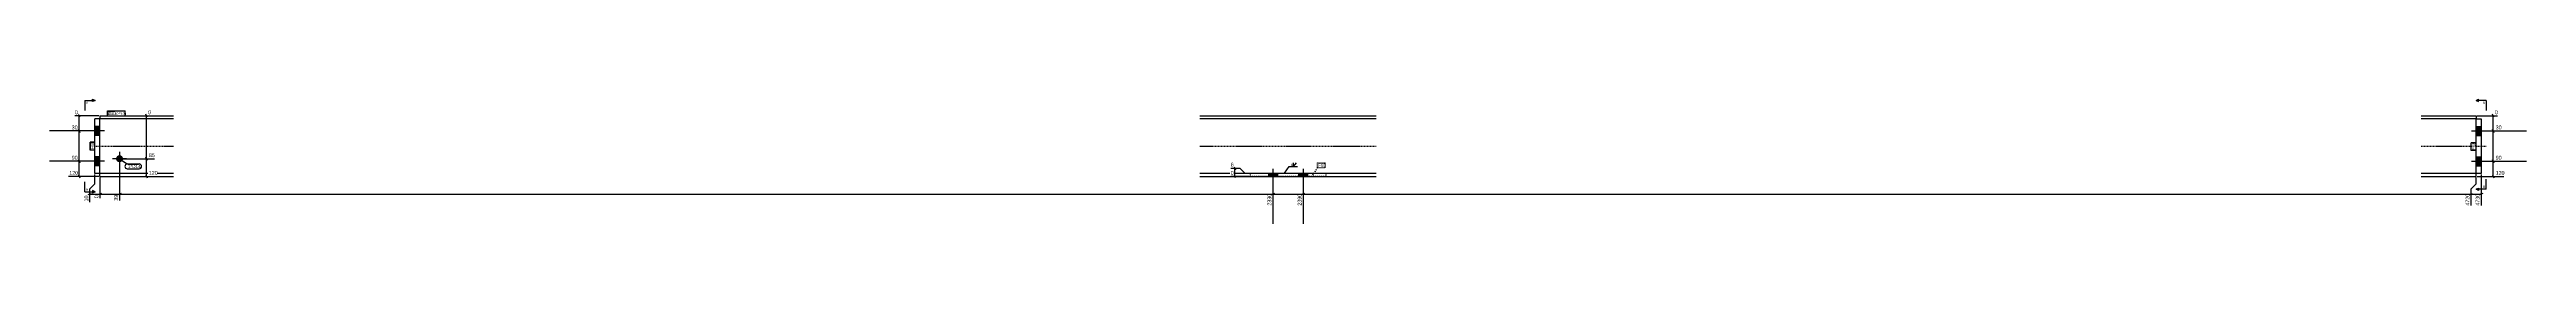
# Model space of a CAD drawing. Header units: millimetres. Extents: x -33 to 36484, y -31 to 896.
# Drawn here: x -33 to 4887, y -31 to 216 of the extents above; entities that cross this region are included whole.
import ezdxf

# ---------------------------------------------------------------- set-up
doc = ezdxf.new("R2010")
doc.units = ezdxf.units.MM
doc.linetypes.add('DXK_LINE_DOT2', pattern=[3.9198, 1.9599, -1.9599])
doc.linetypes.add('DXK_LINE_DOT3', pattern=[5.9187, 2.979, -0.9799, 0.9799, -0.9799])
for name, color, linetype in [('MÅLSÆTNING', 7, 'Continuous'), ('STÅL', 7, 'Continuous'), ('TEKST', 7, 'Continuous')]:
    doc.layers.add(name, color=color, linetype=linetype)
doc.styles.add('Arial', font='ARIAL.TTF', dxfattribs={"height": 0.2})
doc.styles.add('Arial Narrow', font='ARIALN.TTF', dxfattribs={"height": 0.2})

msp = doc.modelspace()

# ---------------------------------------------------------------- hatches: boundary and pattern name
at = {"layer": 'STÅL', "linetype": 'Continuous'}
for points in [[(57, 161.6), (57, 143.6), (67, 143.6), (67, 161.6)], [(4797, 143.6), (4797, 161.6), (4787, 161.6), (4787, 143.6)], [(57, 101.6), (57, 83.6), (67, 83.6), (67, 101.6)], [(113, 97.6, -1), (99, 97.6, -1)], [(4797, 83.6), (4797, 101.6), (4787, 101.6), (4787, 83.6)], [(2406, 68.6), (2388, 68.6), (2388, 62.6), (2406, 62.6)], [(2466, 68.6), (2448, 68.6), (2448, 62.6), (2466, 62.6)]]:
    msp.add_hatch(color=96, dxfattribs=at).paths.add_polyline_path(points)

# ---------------------------------------------------------------- linework, layer by layer
at = {"layer": 'MÅLSÆTNING', "color": 7, "linetype": 'Continuous'}
for p, q in [((65, 152.6), (9.7, 152.6)), ((65, 152.6), (9.7, 152.6)), ((65, 182.6), (17.5, 182.6)), ((26.9, 179.6), (24.5, 185.6)), ((24.5, 155.6), (26.9, 149.6)), ((26.9, 149.6), (24.5, 155.6)), ((25.7, 152.6), (25.7, 182.6)), ((25.7, 92.6), (25.7, 152.6)), ((130.1, 182.6), (167.7, 182.6)), ((160.6, 179.6), (158.2, 185.6)), ((4789, 182.6), (4829.3, 182.6)), ((4789, 152.6), (4837.1, 152.6)), ((4789, 152.6), (4837.1, 152.6)), ((4822.2, 179.6), (4819.8, 185.6)), ((4819.8, 155.6), (4822.2, 149.6)), ((4822.2, 149.6), (4819.8, 155.6)), ((4821, 152.6), (4821, 182.6)), ((4821, 92.6), (4821, 152.6)), ((160.6, 94.6), (158.2, 100.6)), ((65, 62.6), (4.8, 62.6)), ((65, 92.6), (9.7, 92.6)), ((65, 92.6), (9.7, 92.6)), ((24.5, 95.6), (26.9, 89.6)), ((26.9, 89.6), (24.5, 95.6)), ((24.5, 65.6), (26.9, 59.6)), ((25.7, 62.6), (25.7, 92.6)), ((57, 47.7), (57, 66.6)), ((67, 60.6), (67, 19.4)), ((106, 95.6), (106, 14.6)), ((108, 97.6), (175.5, 97.6)), ((130.1, 62.6), (180.4, 62.6)), ((158.2, 65.6), (160.6, 59.6)), ((159.4, 62.6), (159.4, 97.6)), ((2313.2, 78.9), (2331.5, 78.9)), ((2350, 62.6), (2313.2, 62.6)), ((2320.3, 81.9), (2322.7, 75.9)), ((2322.7, 59.6), (2320.3, 65.6)), ((2321.5, 62.6), (2321.5, 78.9)), ((2331.5, 78.9), (2341.5, 68.9)), ((2341.5, 68.9), (2350, 68.9)), ((2397, 66.7), (2397, 4.8)), ((2457, 66.7), (2457, 4.8)), ((2457, 66.7), (2457, 4.8)), ((4787, 47.7), (4787, 60.6)), ((4789, 92.6), (4837.1, 92.6)), ((4789, 92.6), (4837.1, 92.6)), ((4789, 62.6), (4842, 62.6)), ((4797, 66.6), (4797, 4.8)), ((4819.8, 95.6), (4822.2, 89.6)), ((4822.2, 89.6), (4819.8, 95.6)), ((4819.8, 65.6), (4822.2, 59.6)), ((4821, 62.6), (4821, 92.6)), ((44, 26.5), (50, 28.9)), ((47, 37.7), (57, 47.7)), ((47, 11.6), (47, 37.7)), ((47, 27.7), (67, 27.7)), ((70, 28.9), (64, 26.5)), ((103, 26.5), (109, 28.9)), ((2394, 26.5), (2400, 28.9)), ((2460, 28.9), (2454, 26.5)), ((2454, 26.5), (2460, 28.9)), ((4774, 26.5), (4780, 28.9)), ((4777, 37.7), (4787, 47.7)), ((4777, 4.8), (4777, 37.7)), ((4777, 27.7), (4797, 27.7)), ((4800, 28.9), (4794, 26.5))]:
    msp.add_line(p, q, dxfattribs=at)
at = {"layer": 'STÅL', "color": 96, "linetype": 'Continuous'}
for p, q in [((76.2, 152.6), (-33, 152.6)), ((67, 161.6), (57, 161.6)), ((4777.7, 152.6), (4887, 152.6)), ((4787, 161.6), (4797, 161.6)), ((67, 143.6), (57, 143.6)), ((67, 101.6), (57, 101.6)), ((106, 111.6), (106, 83.6)), ((4787, 143.6), (4797, 143.6)), ((4787, 101.6), (4797, 101.6)), ((76.2, 92.6), (-33, 92.6)), ((67, 83.6), (57, 83.6)), ((120, 97.6), (92, 97.6)), ((2388, 68.6), (2388, 62.6)), ((2397, 77.8), (2397, -31.4)), ((2406, 68.6), (2406, 62.6)), ((2448, 68.6), (2448, 62.6)), ((2457, 77.8), (2457, -31.4)), ((2466, 68.6), (2466, 62.6)), ((4777.7, 92.6), (4887, 92.6)), ((4787, 83.6), (4797, 83.6))]:
    msp.add_line(p, q, dxfattribs=at)
at = {"layer": 'STÅL', "color": 2, "linetype": 'Continuous'}
for p, q in [((57, 68.6), (57, 176.6)), ((67, 176.6), (57, 176.6)), ((67, 182.6), (67, 176.3)), ((67, 182.6), (213, 182.6)), ((67, 68.6), (67, 176.6)), ((213, 176.3), (67, 176.3)), ((2252, 182.6), (2602, 182.6)), ((2602, 176.3), (2252, 176.3)), ((4677.7, 182.6), (4787, 182.6)), ((4787, 176.3), (4677.7, 176.3)), ((4787, 182.6), (4787, 176.3)), ((4787, 68.6), (4787, 176.6)), ((4787, 176.6), (4797, 176.6)), ((4797, 176.6), (4797, 68.6)), ((67, 68.6), (57, 68.6)), ((67, 62.6), (67, 68.9)), ((67, 68.9), (213, 68.9)), ((67, 62.6), (213, 62.6)), ((2252, 68.9), (2602, 68.9)), ((2252, 62.6), (2602, 62.6)), ((4677.7, 68.9), (4787, 68.9)), ((4677.7, 62.6), (4787, 62.6)), ((4787, 62.6), (4787, 68.9)), ((4797, 68.6), (4787, 68.6))]:
    msp.add_line(p, q, dxfattribs=at)
at = {"layer": 'STÅL', "color": 7, "linetype": 'DXK_LINE_DOT2'}
for p, q in [((67, 68.9), (67, 176.3)), ((4787, 68.9), (4787, 176.3)), ((2502, 68.6), (2352, 68.6)), ((2352, 68.6), (2352, 62.6)), ((2502, 62.6), (2352, 62.6)), ((2502, 68.6), (2502, 62.6))]:
    msp.add_line(p, q, dxfattribs=at)
at = {"layer": 'STÅL', "color": 7, "linetype": 'DXK_LINE_DOT3'}
for p, q in [((47, 122.6), (213, 122.6)), ((2252, 122.6), (2602, 122.6)), ((4677.7, 122.6), (4807, 122.6))]:
    msp.add_line(p, q, dxfattribs=at)

# ---------------------------------------------------------------- next in the draw order: wipeouts: each hides what was drawn before it
at = {"color": 0, "linetype": 'Continuous'}
for points in [[(23.9, 184.2), (23.9, 195.4), (15.9, 195.4), (15.9, 184.2)], [(4830.9, 184.2), (4830.9, 195.4), (4822.8, 195.4), (4822.8, 184.2)], [(22.5, 94.2), (22.5, 105.4), (9.5, 105.4), (9.5, 94.2)], [(175.6, 99.2), (175.6, 110.4), (162.7, 110.4), (162.7, 99.2)], [(4837.3, 94.2), (4837.3, 105.4), (4824.3, 105.4), (4824.3, 94.2)], [(2319.7, 80.5), (2319.7, 91.7), (2311.6, 91.7), (2311.6, 80.5)], [(65.4, 25.9), (54.2, 25.9), (54.2, 17.8), (65.4, 17.8)], [(4795.4, 25.9), (4784.2, 25.9), (4784.2, 3.2), (4795.4, 3.2)]]:
    msp.add_wipeout(points, dxfattribs=at).dxf.layer = 'MÅLSÆTNING'
at = {"color": 0}
for points in [[(95.8, 184), (95.8, 191), (83, 191), (83, 184)], [(55.6, 129.3), (48.6, 129.3), (48.6, 116.1), (55.6, 116.1)], [(4785.6, 128.1), (4778.6, 128.1), (4778.6, 114.8), (4785.6, 114.8)], [(2436.2, 82.9), (2436.2, 88.7), (2432.3, 88.7), (2432.3, 82.9)], [(2500.1, 81.4), (2500.1, 88.4), (2486.9, 88.4), (2486.9, 81.4)]]:
    msp.add_wipeout(points, dxfattribs=at).dxf.layer = 'TEKST'

# ---------------------------------------------------------------- next in the draw order: hatches: boundary and pattern name
at = {"layer": 'TEKST', "linetype": 'Continuous'}
msp.add_hatch(color=3, dxfattribs=at).paths.add_polyline_path([(2423.7, 72.2), (2419.8, 68.9), (2421.6, 73.7)])

# ---------------------------------------------------------------- next in the draw order: linework, layer by layer
at = {"layer": 'MÅLSÆTNING', "color": 7, "linetype": 'Continuous'}
for p, q in [((4787, 47.7), (4787, 60.6)), ((2457, 27.7), (4777, 27.7)), ((4774, 26.5), (4780, 28.9)), ((4777, 37.7), (4787, 47.7)), ((4777, 4.8), (4777, 37.7))]:
    msp.add_line(p, q, dxfattribs=at)
at = {"layer": 'TEKST', "color": 3, "linetype": 'Continuous'}
for p, q in [((2419.8, 68.9), (2429.2, 82.3)), ((2429.2, 82.3), (2445.8, 82.3)), ((2437.9, 82.3), (2443.6, 89.5)), ((2437.9, 82.3), (2437.9, 89.5))]:
    msp.add_line(p, q, dxfattribs=at)

# ---------------------------------------------------------------- next in the draw order: texts
at = {"layer": 'MÅLSÆTNING', "color": 3, "linetype": 'Continuous', "style": 'Arial Narrow'}
for s, p in [('0', (17.5, 185.8)), ('0', (4824.4, 185.8)), ('85', (164.3, 100.8))]:
    msp.add_text(s, height=7.64, dxfattribs=at).set_placement(p)
msp.add_text('4730', height=7.64, rotation=90.0002, dxfattribs=at).set_placement((4793.8, 4.8))
at = {"layer": 'TEKST', "color": 3, "style": 'Arial Narrow'}
msp.add_text('6', height=4.77, dxfattribs=at).set_placement((2432.7, 83.3))

# ---------------------------------------------------------------- next in the draw order: wipeouts: each hides what was drawn before it
at = {"color": 0, "linetype": 'Continuous'}
for points in [[(22.5, 64.2), (22.5, 75.4), (4.7, 75.4), (4.7, 64.2)], [(180.5, 64.2), (180.5, 75.4), (162.7, 75.4), (162.7, 64.2)], [(2319.7, 64.2), (2319.7, 75.4), (2311.6, 75.4), (2311.6, 64.2)], [(4842.1, 64.2), (4842.1, 75.4), (4824.3, 75.4), (4824.3, 64.2)], [(45.4, 24.4), (34.2, 24.4), (34.2, 11.5), (45.4, 11.5)]]:
    msp.add_wipeout(points, dxfattribs=at).dxf.layer = 'MÅLSÆTNING'
at = {"color": 0}
for points in [[(95.8, 184), (95.8, 191), (83, 191), (83, 184)], [(55.6, 129.3), (48.6, 129.3), (48.6, 116.1), (55.6, 116.1)], [(4785.6, 128.1), (4778.6, 128.1), (4778.6, 114.8), (4785.6, 114.8)], [(2500.1, 81.4), (2500.1, 88.4), (2486.9, 88.4), (2486.9, 81.4)]]:
    msp.add_wipeout(points, dxfattribs=at).dxf.layer = 'TEKST'

# ---------------------------------------------------------------- next in the draw order: linework, layer by layer
at = {"layer": 'MÅLSÆTNING', "color": 7, "linetype": 'Continuous'}
for p, q in [((159.4, 97.6), (159.4, 182.6)), ((158.2, 100.6), (160.6, 94.6)), ((67, 60.6), (67, 19.4)), ((108, 97.6), (175.5, 97.6)), ((70, 28.9), (64, 26.5)), ((67, 27.7), (106, 27.7))]:
    msp.add_line(p, q, dxfattribs=at)
at = {"layer": 'TEKST', "color": 7, "linetype": 'Continuous'}
for p, q in [((47.4, 114.9), (47.4, 130.5)), ((56.8, 130.5), (47.4, 130.5)), ((56.8, 114.9), (47.4, 114.9)), ((56.8, 114.9), (56.8, 130.5)), ((4777.4, 113.6), (4777.4, 129.3)), ((4786.8, 129.3), (4777.4, 129.3)), ((4786.8, 113.6), (4777.4, 113.6)), ((4786.8, 113.6), (4786.8, 129.3))]:
    msp.add_line(p, q, dxfattribs=at)
at = {"layer": 'TEKST', "color": 7, "linetype": 'DXK_LINE_DOT2'}
for p, q in [((2476.6, 65.2), (2485.7, 80.2)), ((2485.7, 89.6), (2501.3, 89.6)), ((2485.7, 80.2), (2485.7, 89.6)), ((2485.7, 80.2), (2501.3, 80.2)), ((2501.3, 80.2), (2501.3, 89.6))]:
    msp.add_line(p, q, dxfattribs=at)

# ---------------------------------------------------------------- next in the draw order: texts
at = {"layer": 'MÅLSÆTNING', "color": 3, "linetype": 'Continuous', "style": 'Arial Narrow'}
for s, p in [('90', (11.1, 95.8)), ('90', (4825.9, 95.8)), ('120', (6.3, 65.8)), ('120', (164.3, 65.8)), ('0', (2313.2, 65.8)), ('6', (2313.2, 82.1)), ('120', (4825.9, 65.8))]:
    msp.add_text(s, height=7.64, dxfattribs=at).set_placement(p)
for s, p in [('10', (43.8, 13.1)), ('0', (63.8, 19.4))]:
    msp.add_text(s, height=7.64, rotation=90.0002, dxfattribs=at).set_placement(p)
at = {"layer": 'TEKST', "color": 3, "style": 'Arial Narrow'}
for p in [(55.6, 116.1), (4785.6, 114.8)]:
    msp.add_text('F68', height=6.68, rotation=90.0002, dxfattribs=at).set_placement(p)
msp.add_text('F81', height=6.68, dxfattribs=at).set_placement((2486.9, 81.4))

# ---------------------------------------------------------------- next in the draw order: wipeouts: each hides what was drawn before it
at = {"color": 0, "linetype": 'Continuous'}
for points, layer in [([(22.5, 154.2), (22.5, 165.4), (9.5, 165.4), (9.5, 154.2)], 'MÅLSÆTNING'), ([(4837.3, 154.2), (4837.3, 165.4), (4824.3, 165.4), (4824.3, 154.2)], 'MÅLSÆTNING'), ([(4775.4, 25.9), (4764.2, 25.9), (4764.2, 3.2), (4775.4, 3.2)], 'MÅLSÆTNING'), ([(43.8, 205.7), (43.8, 210.7), (39.3, 210.7), (39.3, 205.7)], 'TEKST'), ([(4805, 205.7), (4805, 210.7), (4800.5, 210.7), (4800.5, 205.7)], 'TEKST')]:
    msp.add_wipeout(points, dxfattribs=at).dxf.layer = layer
at = {"color": 0}
msp.add_wipeout([(115.8, 184), (115.8, 189), (97.9, 189), (97.9, 184)], dxfattribs=at).dxf.layer = 'TEKST'

# ---------------------------------------------------------------- next in the draw order: hatches: boundary and pattern name
at = {"layer": 'TEKST', "linetype": 'Continuous'}
for points in [[(52.3, 210.7), (52.3, 213.2), (57.3, 213.2)], [(4792, 213.2), (4792, 210.7), (4787, 213.2)]]:
    msp.add_hatch(color=30, dxfattribs=at).paths.add_polyline_path(points)

# ---------------------------------------------------------------- next in the draw order: linework, layer by layer
at = {"layer": 'TEKST', "color": 7, "linetype": 'Continuous'}
for p, q in [((37.3, 213.2), (37.3, 193.2)), ((37.3, 213.2), (57.3, 213.2)), ((4807, 213.2), (4787, 213.2)), ((4807, 213.2), (4807, 193.2))]:
    msp.add_line(p, q, dxfattribs=at)
at = {"layer": 'TEKST', "color": 30, "linetype": 'Continuous'}
for p, q in [((52.3, 210.7), (52.3, 215.7)), ((52.3, 215.7), (57.3, 213.2)), ((57.3, 213.2), (52.3, 210.7)), ((4787, 213.2), (4792, 215.7)), ((4787, 213.2), (4792, 210.7)), ((4792, 210.7), (4792, 215.7))]:
    msp.add_line(p, q, dxfattribs=at)

# ---------------------------------------------------------------- next in the draw order: texts
at = {"layer": 'MÅLSÆTNING', "color": 3, "linetype": 'Continuous', "style": 'Arial Narrow'}
for p in [(11.1, 155.8), (4825.9, 155.8)]:
    msp.add_text('30', height=7.64, dxfattribs=at).set_placement(p)
msp.add_text('4720', height=7.64, rotation=90.0002, dxfattribs=at).set_placement((4773.8, 4.8))
at = {"layer": 'TEKST', "color": 3, "linetype": 'Continuous', "style": 'Arial'}
for s, p in [('A', (39.3, 205.7)), ('B', (4800.5, 205.7))]:
    msp.add_text(s, height=4.78, dxfattribs=at).set_placement(p)

# ---------------------------------------------------------------- next in the draw order: wipeouts: each hides what was drawn before it
at = {"color": 0, "linetype": 'Continuous'}
for points, layer in [([(169.3, 184.2), (169.3, 195.4), (161.2, 195.4), (161.2, 184.2)], 'MÅLSÆTNING'), ([(104.4, 25.9), (93.2, 25.9), (93.2, 12.9), (104.4, 12.9)], 'MÅLSÆTNING'), ([(43.8, 34.4), (43.8, 39.4), (39.3, 39.4), (39.3, 34.4)], 'TEKST'), ([(4805, 39.6), (4805, 44.6), (4800.5, 44.6), (4800.5, 39.6)], 'TEKST')]:
    msp.add_wipeout(points, dxfattribs=at).dxf.layer = layer
at = {"color": 0}
msp.add_wipeout([(115.8, 184), (115.8, 189), (97.9, 189), (97.9, 184)], dxfattribs=at).dxf.layer = 'TEKST'

# ---------------------------------------------------------------- next in the draw order: hatches: boundary and pattern name
at = {"layer": 'TEKST', "linetype": 'Continuous'}
for points in [[(52.3, 31.9), (52.3, 34.4), (57.3, 31.9)], [(4792, 39.6), (4792, 37.1), (4787, 37.1)]]:
    msp.add_hatch(color=30, dxfattribs=at).paths.add_polyline_path(points)

# ---------------------------------------------------------------- next in the draw order: linework, layer by layer
at = {"layer": 'MÅLSÆTNING', "color": 7, "linetype": 'Continuous'}
for p, q in [((106, 95.6), (106, 14.6)), ((109, 28.9), (103, 26.5)), ((106, 27.7), (2397, 27.7))]:
    msp.add_line(p, q, dxfattribs=at)
at = {"layer": 'TEKST', "color": 7, "linetype": 'Continuous'}
for p, q in [((81.8, 192.2), (117, 192.2)), ((81.8, 182.8), (81.8, 192.2)), ((81.8, 182.8), (117, 182.8)), ((117, 182.8), (117, 192.2)), ((37.3, 31.9), (37.3, 51.9)), ((4807, 37.1), (4807, 57.1)), ((37.3, 31.9), (57.3, 31.9)), ((4807, 37.1), (4787, 37.1))]:
    msp.add_line(p, q, dxfattribs=at)
at = {"layer": 'TEKST', "color": 30, "linetype": 'Continuous'}
for p, q in [((57.3, 31.9), (52.3, 34.4)), ((52.3, 34.4), (52.3, 29.4)), ((57.3, 31.9), (52.3, 29.4)), ((4787, 37.1), (4792, 39.6)), ((4792, 34.6), (4787, 37.1)), ((4792, 39.6), (4792, 34.6))]:
    msp.add_line(p, q, dxfattribs=at)

# ---------------------------------------------------------------- next in the draw order: texts
at = {"layer": 'MÅLSÆTNING', "color": 3, "linetype": 'Continuous', "style": 'Arial Narrow'}
msp.add_text('0', height=7.64, dxfattribs=at).set_placement((162.8, 185.8))
msp.add_text('39', height=7.64, rotation=90.0002, dxfattribs=at).set_placement((102.8, 14.6))
at = {"layer": 'TEKST', "color": 3, "style": 'Arial Narrow'}
for s, height, p in [('d30', 6.68, (83, 184)), ('IPE120', 4.77, (97.9, 184))]:
    msp.add_text(s, height=height, dxfattribs=at).set_placement(p)
at = {"layer": 'TEKST', "color": 3, "linetype": 'Continuous', "style": 'Arial'}
for s, p in [('A', (39.3, 34.4)), ('B', (4800.5, 39.6))]:
    msp.add_text(s, height=4.78, dxfattribs=at).set_placement(p)

# ---------------------------------------------------------------- next in the draw order: wipeouts: each hides what was drawn before it
at = {"color": 0, "linetype": 'Continuous'}
msp.add_wipeout([(2395.4, 25.9), (2384.2, 25.9), (2384.2, 3.2), (2395.4, 3.2)], dxfattribs=at).dxf.layer = 'MÅLSÆTNING'
at = {"color": 0}
msp.add_wipeout([(143.9, 79), (143.9, 86), (122.6, 86), (122.6, 79)], dxfattribs=at).dxf.layer = 'TEKST'

# ---------------------------------------------------------------- next in the draw order: linework, layer by layer
at = {"layer": 'MÅLSÆTNING', "color": 7, "linetype": 'Continuous'}
for p, q in [((2397, 66.7), (2397, 4.8)), ((2400, 28.9), (2394, 26.5)), ((2397, 27.7), (2457, 27.7))]:
    msp.add_line(p, q, dxfattribs=at)

# ---------------------------------------------------------------- next in the draw order: texts
at = {"layer": 'MÅLSÆTNING', "color": 3, "linetype": 'Continuous', "style": 'Arial Narrow'}
msp.add_text('2330', height=7.64, rotation=90.0002, dxfattribs=at).set_placement((2393.8, 4.8))

# ---------------------------------------------------------------- next in the draw order: wipeouts: each hides what was drawn before it
at = {"color": 0}
msp.add_wipeout([(143.9, 79), (143.9, 86), (122.6, 86), (122.6, 79)], dxfattribs=at).dxf.layer = 'TEKST'

# ---------------------------------------------------------------- next in the draw order: linework, layer by layer
at = {"layer": 'TEKST', "color": 7, "linetype": 'Continuous'}
for p, q in [((106, 97.6), (121.4, 87.2)), ((121.4, 87.2), (145.1, 87.2)), ((121.4, 77.8), (145.1, 77.8))]:
    msp.add_line(p, q, dxfattribs=at)
for centre, start, end in [((121.4, 82.5), 90, 270), ((145.1, 82.5), 270, 90)]:
    msp.add_arc(centre, 4.7, start, end, dxfattribs=at)

# ---------------------------------------------------------------- next in the draw order: texts
at = {"layer": 'TEKST', "color": 3, "style": 'Arial Narrow'}
msp.add_text('1*D14', height=6.68, dxfattribs=at).set_placement((122.6, 79))

# ---------------------------------------------------------------- next in the draw order: wipeouts: each hides what was drawn before it
at = {"color": 0, "linetype": 'Continuous'}
msp.add_wipeout([(2455.4, 25.9), (2444.2, 25.9), (2444.2, 3.2), (2455.4, 3.2)], dxfattribs=at).dxf.layer = 'MÅLSÆTNING'

# ---------------------------------------------------------------- next in the draw order: texts
at = {"layer": 'MÅLSÆTNING', "color": 3, "linetype": 'Continuous', "style": 'Arial Narrow'}
msp.add_text('2390', height=7.64, rotation=90.0002, dxfattribs=at).set_placement((2453.8, 4.8))

doc.saveas('drawing.dxf')
